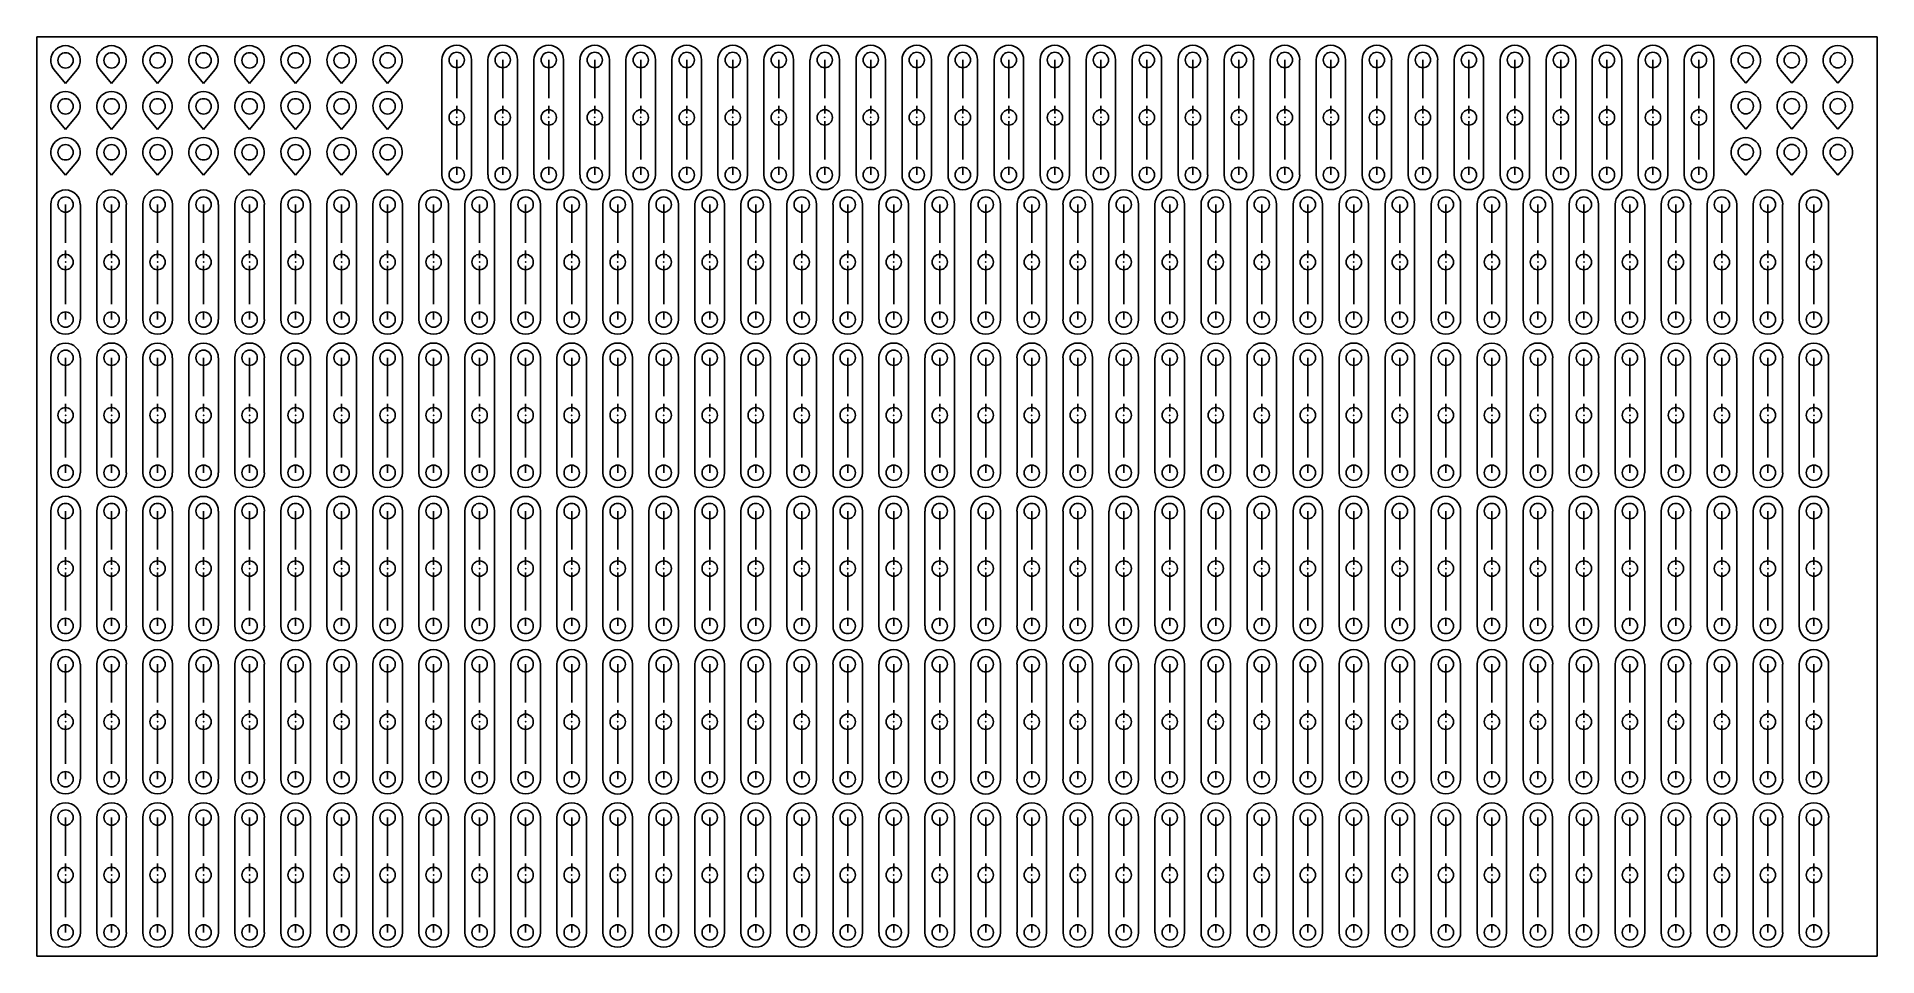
# Model space of a CAD drawing. Header units: inches. Extents: x 0 to 24, y 0 to 12.
import ezdxf

# ---------------------------------------------------------------- set-up
doc = ezdxf.new("R2010")
doc.units = ezdxf.units.IN
doc.header["$MEASUREMENT"] = 0
doc.header["$PDSIZE"] = -1
doc.linetypes.add('CENTERX2', pattern=[0.8, 0.5, -0.1, 0.1, -0.1])

msp = doc.modelspace()

# ---------------------------------------------------------------- linework, layer by layer
at = {"color": 7, "linetype": 'Continuous'}
for p, q in [((0, 0), (0, 12)), ((0, 12), (24, 12)), ((24, 0), (24, 12)), ((0.227, 11.568), (0.375, 11.392)), ((0.375, 11.392), (0.523, 11.568)), ((0.827, 11.568), (0.975, 11.392)), ((0.975, 11.392), (1.123, 11.568)), ((1.427, 11.568), (1.575, 11.392)), ((1.575, 11.392), (1.723, 11.568)), ((2.027, 11.568), (2.175, 11.392)), ((2.175, 11.392), (2.323, 11.568)), ((2.627, 11.568), (2.775, 11.392)), ((2.775, 11.392), (2.923, 11.568)), ((3.227, 11.568), (3.375, 11.392)), ((3.375, 11.392), (3.523, 11.568)), ((3.827, 11.568), (3.975, 11.392)), ((3.975, 11.392), (4.123, 11.568)), ((4.427, 11.568), (4.575, 11.392)), ((4.575, 11.392), (4.723, 11.568)), ((5.283, 11.697), (5.283, 10.197)), ((5.668, 11.697), (5.668, 10.197)), ((5.883, 11.697), (5.883, 10.197)), ((6.268, 11.697), (6.268, 10.197)), ((6.483, 11.697), (6.483, 10.197)), ((6.868, 11.697), (6.868, 10.197)), ((7.083, 11.697), (7.083, 10.197)), ((7.468, 11.697), (7.468, 10.197)), ((7.683, 11.697), (7.683, 10.197)), ((8.068, 11.697), (8.068, 10.197)), ((8.283, 11.697), (8.283, 10.197)), ((8.668, 11.697), (8.668, 10.197)), ((8.883, 11.697), (8.883, 10.197)), ((9.268, 11.697), (9.268, 10.197)), ((9.483, 11.697), (9.483, 10.197)), ((9.868, 11.697), (9.868, 10.197)), ((10.083, 11.697), (10.083, 10.197)), ((10.468, 11.697), (10.468, 10.197)), ((10.683, 11.697), (10.683, 10.197)), ((11.068, 11.697), (11.068, 10.197)), ((11.283, 11.697), (11.283, 10.197)), ((11.668, 11.697), (11.668, 10.197)), ((11.883, 11.697), (11.883, 10.197)), ((12.268, 11.697), (12.268, 10.197)), ((12.483, 11.697), (12.483, 10.197)), ((12.868, 11.697), (12.868, 10.197)), ((13.083, 11.697), (13.083, 10.197)), ((13.468, 11.697), (13.468, 10.197)), ((13.683, 11.697), (13.683, 10.197)), ((14.068, 11.697), (14.068, 10.197)), ((14.283, 11.697), (14.283, 10.197)), ((14.668, 11.697), (14.668, 10.197)), ((14.883, 11.697), (14.883, 10.197)), ((15.268, 11.697), (15.268, 10.197)), ((15.483, 11.697), (15.483, 10.197)), ((15.868, 11.697), (15.868, 10.197)), ((16.083, 11.697), (16.083, 10.197)), ((16.468, 11.697), (16.468, 10.197)), ((16.683, 11.697), (16.683, 10.197)), ((17.068, 11.697), (17.068, 10.197)), ((17.283, 11.697), (17.283, 10.197)), ((17.668, 11.697), (17.668, 10.197)), ((17.883, 11.697), (17.883, 10.197)), ((18.268, 11.697), (18.268, 10.197)), ((18.483, 11.697), (18.483, 10.197)), ((18.868, 11.697), (18.868, 10.197)), ((19.083, 11.697), (19.083, 10.197)), ((19.468, 11.697), (19.468, 10.197)), ((19.683, 11.697), (19.683, 10.197)), ((20.068, 11.697), (20.068, 10.197)), ((20.283, 11.697), (20.283, 10.197)), ((20.668, 11.697), (20.668, 10.197)), ((20.883, 11.697), (20.883, 10.197)), ((21.268, 11.697), (21.268, 10.197)), ((21.483, 11.697), (21.483, 10.197)), ((21.868, 11.697), (21.868, 10.197)), ((22.139, 11.57), (22.286, 11.394)), ((22.286, 11.394), (22.434, 11.57)), ((22.739, 11.57), (22.886, 11.394)), ((22.886, 11.394), (23.034, 11.57)), ((23.339, 11.57), (23.486, 11.394)), ((23.486, 11.394), (23.634, 11.57)), ((0.227, 10.968), (0.375, 10.792)), ((0.375, 10.792), (0.523, 10.968)), ((0.827, 10.968), (0.975, 10.792)), ((0.975, 10.792), (1.123, 10.968)), ((1.427, 10.968), (1.575, 10.792)), ((1.575, 10.792), (1.723, 10.968)), ((2.027, 10.968), (2.175, 10.792)), ((2.175, 10.792), (2.323, 10.968)), ((2.627, 10.968), (2.775, 10.792)), ((2.775, 10.792), (2.923, 10.968)), ((3.227, 10.968), (3.375, 10.792)), ((3.375, 10.792), (3.523, 10.968)), ((3.827, 10.968), (3.975, 10.792)), ((3.975, 10.792), (4.123, 10.968)), ((4.427, 10.968), (4.575, 10.792)), ((4.575, 10.792), (4.723, 10.968)), ((22.139, 10.97), (22.286, 10.794)), ((22.286, 10.794), (22.434, 10.97)), ((22.739, 10.97), (22.886, 10.794)), ((22.886, 10.794), (23.034, 10.97)), ((23.339, 10.97), (23.486, 10.794)), ((23.486, 10.794), (23.634, 10.97)), ((0.227, 10.368), (0.375, 10.192)), ((0.375, 10.192), (0.523, 10.368)), ((0.827, 10.368), (0.975, 10.192)), ((0.975, 10.192), (1.123, 10.368)), ((1.427, 10.368), (1.575, 10.192)), ((1.575, 10.192), (1.723, 10.368)), ((2.027, 10.368), (2.175, 10.192)), ((2.175, 10.192), (2.323, 10.368)), ((2.627, 10.368), (2.775, 10.192)), ((2.775, 10.192), (2.923, 10.368)), ((3.227, 10.368), (3.375, 10.192)), ((3.375, 10.192), (3.523, 10.368)), ((3.827, 10.368), (3.975, 10.192)), ((3.975, 10.192), (4.123, 10.368)), ((4.427, 10.368), (4.575, 10.192)), ((4.575, 10.192), (4.723, 10.368)), ((22.139, 10.37), (22.286, 10.194)), ((22.286, 10.194), (22.434, 10.37)), ((22.739, 10.37), (22.886, 10.194)), ((22.886, 10.194), (23.034, 10.37)), ((23.339, 10.37), (23.486, 10.194)), ((23.486, 10.194), (23.634, 10.37)), ((0.182, 9.81), (0.182, 8.31)), ((0.568, 9.81), (0.568, 8.31)), ((0.782, 9.81), (0.782, 8.31)), ((1.167, 9.81), (1.167, 8.31)), ((1.383, 9.81), (1.383, 8.31)), ((1.768, 9.81), (1.768, 8.31)), ((1.982, 9.81), (1.982, 8.31)), ((2.368, 9.81), (2.368, 8.31)), ((2.583, 9.81), (2.583, 8.31)), ((2.967, 9.81), (2.967, 8.31)), ((3.183, 9.81), (3.183, 8.31)), ((3.567, 9.81), (3.567, 8.31)), ((3.783, 9.81), (3.783, 8.31)), ((4.168, 9.81), (4.168, 8.31)), ((4.383, 9.81), (4.383, 8.31)), ((4.768, 9.81), (4.768, 8.31)), ((4.982, 9.81), (4.982, 8.31)), ((5.367, 9.81), (5.367, 8.31)), ((5.582, 9.81), (5.582, 8.31)), ((5.968, 9.81), (5.968, 8.31)), ((6.183, 9.81), (6.183, 8.31)), ((6.567, 9.81), (6.567, 8.31)), ((6.782, 9.81), (6.782, 8.31)), ((7.168, 9.81), (7.168, 8.31)), ((7.383, 9.81), (7.383, 8.31)), ((7.768, 9.81), (7.768, 8.31)), ((7.982, 9.81), (7.982, 8.31)), ((8.367, 9.81), (8.367, 8.31)), ((8.582, 9.81), (8.582, 8.31)), ((8.967, 9.81), (8.967, 8.31)), ((9.182, 9.81), (9.182, 8.31)), ((9.568, 9.81), (9.568, 8.31)), ((9.783, 9.81), (9.783, 8.31)), ((10.168, 9.81), (10.168, 8.31)), ((10.383, 9.81), (10.383, 8.31)), ((10.768, 9.81), (10.768, 8.31)), ((10.982, 9.81), (10.982, 8.31)), ((11.367, 9.81), (11.367, 8.31)), ((11.582, 9.81), (11.582, 8.31)), ((11.967, 9.81), (11.967, 8.31)), ((12.182, 9.81), (12.182, 8.31)), ((12.568, 9.81), (12.568, 8.31)), ((12.783, 9.81), (12.783, 8.31)), ((13.168, 9.81), (13.168, 8.31)), ((13.383, 9.81), (13.383, 8.31)), ((13.768, 9.81), (13.768, 8.31)), ((13.982, 9.81), (13.982, 8.31)), ((14.367, 9.81), (14.367, 8.31)), ((14.582, 9.81), (14.582, 8.31)), ((14.967, 9.81), (14.967, 8.31)), ((15.182, 9.81), (15.182, 8.31)), ((15.568, 9.81), (15.568, 8.31)), ((15.783, 9.81), (15.783, 8.31)), ((16.168, 9.81), (16.168, 8.31)), ((16.383, 9.81), (16.383, 8.31)), ((16.767, 9.81), (16.767, 8.31)), ((16.983, 9.81), (16.983, 8.31)), ((17.367, 9.81), (17.367, 8.31)), ((17.582, 9.81), (17.582, 8.31)), ((17.968, 9.81), (17.968, 8.31)), ((18.183, 9.81), (18.183, 8.31)), ((18.567, 9.81), (18.567, 8.31)), ((18.782, 9.81), (18.782, 8.31)), ((19.168, 9.81), (19.168, 8.31)), ((19.383, 9.81), (19.383, 8.31)), ((19.767, 9.81), (19.767, 8.31)), ((19.983, 9.81), (19.983, 8.31)), ((20.367, 9.81), (20.367, 8.31)), ((20.582, 9.81), (20.582, 8.31)), ((20.968, 9.81), (20.968, 8.31)), ((21.183, 9.81), (21.183, 8.31)), ((21.567, 9.81), (21.567, 8.31)), ((21.782, 9.81), (21.782, 8.31)), ((22.168, 9.81), (22.168, 8.31)), ((22.383, 9.81), (22.383, 8.31)), ((22.767, 9.81), (22.767, 8.31)), ((22.983, 9.81), (22.983, 8.31)), ((23.367, 9.81), (23.367, 8.31)), ((0.182, 7.81), (0.182, 6.31)), ((0.568, 7.81), (0.568, 6.31)), ((0.782, 7.81), (0.782, 6.31)), ((1.167, 7.81), (1.167, 6.31)), ((1.383, 7.81), (1.383, 6.31)), ((1.768, 7.81), (1.768, 6.31)), ((1.982, 7.81), (1.982, 6.31)), ((2.368, 7.81), (2.368, 6.31)), ((2.583, 7.81), (2.583, 6.31)), ((2.967, 7.81), (2.967, 6.31)), ((3.183, 7.81), (3.183, 6.31)), ((3.567, 7.81), (3.567, 6.31)), ((3.783, 7.81), (3.783, 6.31)), ((4.168, 7.81), (4.168, 6.31)), ((4.383, 7.81), (4.383, 6.31)), ((4.768, 7.81), (4.768, 6.31)), ((4.982, 7.81), (4.982, 6.31)), ((5.367, 7.81), (5.367, 6.31)), ((5.582, 7.81), (5.582, 6.31)), ((5.968, 7.81), (5.968, 6.31)), ((6.183, 7.81), (6.183, 6.31)), ((6.567, 7.81), (6.567, 6.31)), ((6.782, 7.81), (6.782, 6.31)), ((7.168, 7.81), (7.168, 6.31)), ((7.383, 7.81), (7.383, 6.31)), ((7.768, 7.81), (7.768, 6.31)), ((7.982, 7.81), (7.982, 6.31)), ((8.367, 7.81), (8.367, 6.31)), ((8.582, 7.81), (8.582, 6.31)), ((8.967, 7.81), (8.967, 6.31)), ((9.182, 7.81), (9.182, 6.31)), ((9.568, 7.81), (9.568, 6.31)), ((9.783, 7.81), (9.783, 6.31)), ((10.168, 7.81), (10.168, 6.31)), ((10.383, 7.81), (10.383, 6.31)), ((10.768, 7.81), (10.768, 6.31)), ((10.982, 7.81), (10.982, 6.31)), ((11.367, 7.81), (11.367, 6.31)), ((11.582, 7.81), (11.582, 6.31)), ((11.967, 7.81), (11.967, 6.31)), ((12.182, 7.81), (12.182, 6.31)), ((12.568, 7.81), (12.568, 6.31)), ((12.783, 7.81), (12.783, 6.31)), ((13.168, 7.81), (13.168, 6.31)), ((13.383, 7.81), (13.383, 6.31)), ((13.768, 7.81), (13.768, 6.31)), ((13.982, 7.81), (13.982, 6.31)), ((14.367, 7.81), (14.367, 6.31)), ((14.582, 7.81), (14.582, 6.31)), ((14.967, 7.81), (14.967, 6.31)), ((15.182, 7.81), (15.182, 6.31)), ((15.568, 7.81), (15.568, 6.31)), ((15.783, 7.81), (15.783, 6.31)), ((16.168, 7.81), (16.168, 6.31)), ((16.383, 7.81), (16.383, 6.31)), ((16.767, 7.81), (16.767, 6.31)), ((16.983, 7.81), (16.983, 6.31)), ((17.367, 7.81), (17.367, 6.31)), ((17.582, 7.81), (17.582, 6.31)), ((17.968, 7.81), (17.968, 6.31)), ((18.183, 7.81), (18.183, 6.31)), ((18.567, 7.81), (18.567, 6.31)), ((18.782, 7.81), (18.782, 6.31)), ((19.168, 7.81), (19.168, 6.31)), ((19.383, 7.81), (19.383, 6.31)), ((19.767, 7.81), (19.767, 6.31)), ((19.983, 7.81), (19.983, 6.31)), ((20.367, 7.81), (20.367, 6.31)), ((20.582, 7.81), (20.582, 6.31)), ((20.968, 7.81), (20.968, 6.31)), ((21.183, 7.81), (21.183, 6.31)), ((21.567, 7.81), (21.567, 6.31)), ((21.782, 7.81), (21.782, 6.31)), ((22.168, 7.81), (22.168, 6.31)), ((22.383, 7.81), (22.383, 6.31)), ((22.767, 7.81), (22.767, 6.31)), ((22.983, 7.81), (22.983, 6.31)), ((23.367, 7.81), (23.367, 6.31)), ((0.182, 5.81), (0.182, 4.31)), ((0.568, 5.81), (0.568, 4.31)), ((0.782, 5.81), (0.782, 4.31)), ((1.167, 5.81), (1.167, 4.31)), ((1.383, 5.81), (1.383, 4.31)), ((1.768, 5.81), (1.768, 4.31)), ((1.982, 5.81), (1.982, 4.31)), ((2.368, 5.81), (2.368, 4.31)), ((2.583, 5.81), (2.583, 4.31)), ((2.967, 5.81), (2.967, 4.31)), ((3.183, 5.81), (3.183, 4.31)), ((3.567, 5.81), (3.567, 4.31)), ((3.783, 5.81), (3.783, 4.31)), ((4.168, 5.81), (4.168, 4.31)), ((4.383, 5.81), (4.383, 4.31)), ((4.768, 5.81), (4.768, 4.31)), ((4.982, 5.81), (4.982, 4.31)), ((5.367, 5.81), (5.367, 4.31)), ((5.582, 5.81), (5.582, 4.31)), ((5.968, 5.81), (5.968, 4.31)), ((6.183, 5.81), (6.183, 4.31)), ((6.567, 5.81), (6.567, 4.31)), ((6.782, 5.81), (6.782, 4.31)), ((7.168, 5.81), (7.168, 4.31)), ((7.383, 5.81), (7.383, 4.31)), ((7.768, 5.81), (7.768, 4.31)), ((7.982, 5.81), (7.982, 4.31)), ((8.367, 5.81), (8.367, 4.31)), ((8.582, 5.81), (8.582, 4.31)), ((8.967, 5.81), (8.967, 4.31)), ((9.182, 5.81), (9.182, 4.31)), ((9.568, 5.81), (9.568, 4.31)), ((9.783, 5.81), (9.783, 4.31)), ((10.168, 5.81), (10.168, 4.31)), ((10.383, 5.81), (10.383, 4.31)), ((10.768, 5.81), (10.768, 4.31)), ((10.982, 5.81), (10.982, 4.31)), ((11.367, 5.81), (11.367, 4.31)), ((11.582, 5.81), (11.582, 4.31)), ((11.967, 5.81), (11.967, 4.31)), ((12.182, 5.81), (12.182, 4.31)), ((12.568, 5.81), (12.568, 4.31)), ((12.783, 5.81), (12.783, 4.31)), ((13.168, 5.81), (13.168, 4.31)), ((13.383, 5.81), (13.383, 4.31)), ((13.768, 5.81), (13.768, 4.31)), ((13.982, 5.81), (13.982, 4.31)), ((14.367, 5.81), (14.367, 4.31)), ((14.582, 5.81), (14.582, 4.31)), ((14.967, 5.81), (14.967, 4.31)), ((15.182, 5.81), (15.182, 4.31)), ((15.568, 5.81), (15.568, 4.31)), ((15.783, 5.81), (15.783, 4.31)), ((16.168, 5.81), (16.168, 4.31)), ((16.383, 5.81), (16.383, 4.31)), ((16.767, 5.81), (16.767, 4.31)), ((16.983, 5.81), (16.983, 4.31)), ((17.367, 5.81), (17.367, 4.31)), ((17.582, 5.81), (17.582, 4.31)), ((17.968, 5.81), (17.968, 4.31)), ((18.183, 5.81), (18.183, 4.31)), ((18.567, 5.81), (18.567, 4.31)), ((18.782, 5.81), (18.782, 4.31)), ((19.168, 5.81), (19.168, 4.31)), ((19.383, 5.81), (19.383, 4.31)), ((19.767, 5.81), (19.767, 4.31)), ((19.983, 5.81), (19.983, 4.31)), ((20.367, 5.81), (20.367, 4.31)), ((20.582, 5.81), (20.582, 4.31)), ((20.968, 5.81), (20.968, 4.31)), ((21.183, 5.81), (21.183, 4.31)), ((21.567, 5.81), (21.567, 4.31)), ((21.782, 5.81), (21.782, 4.31)), ((22.168, 5.81), (22.168, 4.31)), ((22.383, 5.81), (22.383, 4.31)), ((22.767, 5.81), (22.767, 4.31)), ((22.983, 5.81), (22.983, 4.31)), ((23.367, 5.81), (23.367, 4.31)), ((0.182, 3.81), (0.182, 2.31)), ((0.568, 3.81), (0.568, 2.31)), ((0.782, 3.81), (0.782, 2.31)), ((1.167, 3.81), (1.167, 2.31)), ((1.383, 3.81), (1.383, 2.31)), ((1.768, 3.81), (1.768, 2.31)), ((1.982, 3.81), (1.982, 2.31)), ((2.368, 3.81), (2.368, 2.31)), ((2.583, 3.81), (2.583, 2.31)), ((2.967, 3.81), (2.967, 2.31)), ((3.183, 3.81), (3.183, 2.31)), ((3.567, 3.81), (3.567, 2.31)), ((3.783, 3.81), (3.783, 2.31)), ((4.168, 3.81), (4.168, 2.31)), ((4.383, 3.81), (4.383, 2.31)), ((4.768, 3.81), (4.768, 2.31)), ((4.982, 3.81), (4.982, 2.31)), ((5.367, 3.81), (5.367, 2.31)), ((5.582, 3.81), (5.582, 2.31)), ((5.968, 3.81), (5.968, 2.31)), ((6.183, 3.81), (6.183, 2.31)), ((6.567, 3.81), (6.567, 2.31)), ((6.782, 3.81), (6.782, 2.31)), ((7.168, 3.81), (7.168, 2.31)), ((7.383, 3.81), (7.383, 2.31)), ((7.768, 3.81), (7.768, 2.31)), ((7.982, 3.81), (7.982, 2.31)), ((8.367, 3.81), (8.367, 2.31)), ((8.582, 3.81), (8.582, 2.31)), ((8.967, 3.81), (8.967, 2.31)), ((9.182, 3.81), (9.182, 2.31)), ((9.568, 3.81), (9.568, 2.31)), ((9.783, 3.81), (9.783, 2.31)), ((10.168, 3.81), (10.168, 2.31)), ((10.383, 3.81), (10.383, 2.31)), ((10.768, 3.81), (10.768, 2.31)), ((10.982, 3.81), (10.982, 2.31)), ((11.367, 3.81), (11.367, 2.31)), ((11.582, 3.81), (11.582, 2.31)), ((11.967, 3.81), (11.967, 2.31)), ((12.182, 3.81), (12.182, 2.31)), ((12.568, 3.81), (12.568, 2.31)), ((12.783, 3.81), (12.783, 2.31)), ((13.168, 3.81), (13.168, 2.31)), ((13.383, 3.81), (13.383, 2.31)), ((13.768, 3.81), (13.768, 2.31)), ((13.982, 3.81), (13.982, 2.31)), ((14.367, 3.81), (14.367, 2.31)), ((14.582, 3.81), (14.582, 2.31)), ((14.967, 3.81), (14.967, 2.31)), ((15.182, 3.81), (15.182, 2.31)), ((15.568, 3.81), (15.568, 2.31)), ((15.783, 3.81), (15.783, 2.31)), ((16.168, 3.81), (16.168, 2.31)), ((16.383, 3.81), (16.383, 2.31)), ((16.767, 3.81), (16.767, 2.31)), ((16.983, 3.81), (16.983, 2.31)), ((17.367, 3.81), (17.367, 2.31)), ((17.582, 3.81), (17.582, 2.31)), ((17.968, 3.81), (17.968, 2.31)), ((18.183, 3.81), (18.183, 2.31)), ((18.567, 3.81), (18.567, 2.31)), ((18.782, 3.81), (18.782, 2.31)), ((19.168, 3.81), (19.168, 2.31)), ((19.383, 3.81), (19.383, 2.31)), ((19.767, 3.81), (19.767, 2.31)), ((19.983, 3.81), (19.983, 2.31)), ((20.367, 3.81), (20.367, 2.31)), ((20.582, 3.81), (20.582, 2.31)), ((20.968, 3.81), (20.968, 2.31)), ((21.183, 3.81), (21.183, 2.31)), ((21.567, 3.81), (21.567, 2.31)), ((21.782, 3.81), (21.782, 2.31)), ((22.168, 3.81), (22.168, 2.31)), ((22.383, 3.81), (22.383, 2.31)), ((22.767, 3.81), (22.767, 2.31)), ((22.983, 3.81), (22.983, 2.31)), ((23.367, 3.81), (23.367, 2.31)), ((0.182, 1.81), (0.182, 0.31)), ((0.568, 1.81), (0.568, 0.31)), ((0.782, 1.81), (0.782, 0.31)), ((1.167, 1.81), (1.167, 0.31)), ((1.383, 1.81), (1.383, 0.31)), ((1.768, 1.81), (1.768, 0.31)), ((1.982, 1.81), (1.982, 0.31)), ((2.368, 1.81), (2.368, 0.31)), ((2.583, 1.81), (2.583, 0.31)), ((2.967, 1.81), (2.967, 0.31)), ((3.183, 1.81), (3.183, 0.31)), ((3.567, 1.81), (3.567, 0.31)), ((3.783, 1.81), (3.783, 0.31)), ((4.168, 1.81), (4.168, 0.31)), ((4.383, 1.81), (4.383, 0.31)), ((4.768, 1.81), (4.768, 0.31)), ((4.982, 1.81), (4.982, 0.31)), ((5.367, 1.81), (5.367, 0.31)), ((5.582, 1.81), (5.582, 0.31)), ((5.968, 1.81), (5.968, 0.31)), ((6.183, 1.81), (6.183, 0.31)), ((6.567, 1.81), (6.567, 0.31)), ((6.782, 1.81), (6.782, 0.31)), ((7.168, 1.81), (7.168, 0.31)), ((7.383, 1.81), (7.383, 0.31)), ((7.768, 1.81), (7.768, 0.31)), ((7.982, 1.81), (7.982, 0.31)), ((8.367, 1.81), (8.367, 0.31)), ((8.582, 1.81), (8.582, 0.31)), ((8.967, 1.81), (8.967, 0.31)), ((9.182, 1.81), (9.182, 0.31)), ((9.568, 1.81), (9.568, 0.31)), ((9.783, 1.81), (9.783, 0.31)), ((10.168, 1.81), (10.168, 0.31)), ((10.383, 1.81), (10.383, 0.31)), ((10.768, 1.81), (10.768, 0.31)), ((10.982, 1.81), (10.982, 0.31)), ((11.367, 1.81), (11.367, 0.31)), ((11.582, 1.81), (11.582, 0.31)), ((11.967, 1.81), (11.967, 0.31)), ((12.182, 1.81), (12.182, 0.31)), ((12.568, 1.81), (12.568, 0.31)), ((12.783, 1.81), (12.783, 0.31)), ((13.168, 1.81), (13.168, 0.31)), ((13.383, 1.81), (13.383, 0.31)), ((13.768, 1.81), (13.768, 0.31)), ((13.982, 1.81), (13.982, 0.31)), ((14.367, 1.81), (14.367, 0.31)), ((14.582, 1.81), (14.582, 0.31)), ((14.967, 1.81), (14.967, 0.31)), ((15.182, 1.81), (15.182, 0.31)), ((15.568, 1.81), (15.568, 0.31)), ((15.783, 1.81), (15.783, 0.31)), ((16.168, 1.81), (16.168, 0.31)), ((16.383, 1.81), (16.383, 0.31)), ((16.767, 1.81), (16.767, 0.31)), ((16.983, 1.81), (16.983, 0.31)), ((17.367, 1.81), (17.367, 0.31)), ((17.582, 1.81), (17.582, 0.31)), ((17.968, 1.81), (17.968, 0.31)), ((18.183, 1.81), (18.183, 0.31)), ((18.567, 1.81), (18.567, 0.31)), ((18.782, 1.81), (18.782, 0.31)), ((19.168, 1.81), (19.168, 0.31)), ((19.383, 1.81), (19.383, 0.31)), ((19.767, 1.81), (19.767, 0.31)), ((19.983, 1.81), (19.983, 0.31)), ((20.367, 1.81), (20.367, 0.31)), ((20.582, 1.81), (20.582, 0.31)), ((20.968, 1.81), (20.968, 0.31)), ((21.183, 1.81), (21.183, 0.31)), ((21.567, 1.81), (21.567, 0.31)), ((21.782, 1.81), (21.782, 0.31)), ((22.168, 1.81), (22.168, 0.31)), ((22.383, 1.81), (22.383, 0.31)), ((22.767, 1.81), (22.767, 0.31)), ((22.983, 1.81), (22.983, 0.31)), ((23.367, 1.81), (23.367, 0.31)), ((0, 0), (24, 0))]:
    msp.add_line(p, q, dxfattribs=at)
at = {"color": 7, "linetype": 'CENTERX2'}
for p, q in [((5.476, 11.697), (5.476, 10.197)), ((6.076, 11.697), (6.076, 10.197)), ((6.676, 11.697), (6.676, 10.197)), ((7.276, 11.697), (7.276, 10.197)), ((7.876, 11.697), (7.876, 10.197)), ((8.476, 11.697), (8.476, 10.197)), ((9.076, 11.697), (9.076, 10.197)), ((9.676, 11.697), (9.676, 10.197)), ((10.276, 11.697), (10.276, 10.197)), ((10.876, 11.697), (10.876, 10.197)), ((11.476, 11.697), (11.476, 10.197)), ((12.076, 11.697), (12.076, 10.197)), ((12.676, 11.697), (12.676, 10.197)), ((13.276, 11.697), (13.276, 10.197)), ((13.876, 11.697), (13.876, 10.197)), ((14.476, 11.697), (14.476, 10.197)), ((15.076, 11.697), (15.076, 10.197)), ((15.676, 11.697), (15.676, 10.197)), ((16.276, 11.697), (16.276, 10.197)), ((16.876, 11.697), (16.876, 10.197)), ((17.476, 11.697), (17.476, 10.197)), ((18.076, 11.697), (18.076, 10.197)), ((18.676, 11.697), (18.676, 10.197)), ((19.276, 11.697), (19.276, 10.197)), ((19.876, 11.697), (19.876, 10.197)), ((20.476, 11.697), (20.476, 10.197)), ((21.076, 11.697), (21.076, 10.197)), ((21.676, 11.697), (21.676, 10.197)), ((0.375, 9.81), (0.375, 8.31)), ((0.975, 9.81), (0.975, 8.31)), ((1.575, 9.81), (1.575, 8.31)), ((2.175, 9.81), (2.175, 8.31)), ((2.775, 9.81), (2.775, 8.31)), ((3.375, 9.81), (3.375, 8.31)), ((3.975, 9.81), (3.975, 8.31)), ((4.575, 9.81), (4.575, 8.31)), ((5.175, 9.81), (5.175, 8.31)), ((5.775, 9.81), (5.775, 8.31)), ((6.375, 9.81), (6.375, 8.31)), ((6.975, 9.81), (6.975, 8.31)), ((7.575, 9.81), (7.575, 8.31)), ((8.175, 9.81), (8.175, 8.31)), ((8.775, 9.81), (8.775, 8.31)), ((9.375, 9.81), (9.375, 8.31)), ((9.975, 9.81), (9.975, 8.31)), ((10.575, 9.81), (10.575, 8.31)), ((11.175, 9.81), (11.175, 8.31)), ((11.775, 9.81), (11.775, 8.31)), ((12.375, 9.81), (12.375, 8.31)), ((12.975, 9.81), (12.975, 8.31)), ((13.575, 9.81), (13.575, 8.31)), ((14.175, 9.81), (14.175, 8.31)), ((14.775, 9.81), (14.775, 8.31)), ((15.375, 9.81), (15.375, 8.31)), ((15.975, 9.81), (15.975, 8.31)), ((16.575, 9.81), (16.575, 8.31)), ((17.175, 9.81), (17.175, 8.31)), ((17.775, 9.81), (17.775, 8.31)), ((18.375, 9.81), (18.375, 8.31)), ((18.975, 9.81), (18.975, 8.31)), ((19.575, 9.81), (19.575, 8.31)), ((20.175, 9.81), (20.175, 8.31)), ((20.775, 9.81), (20.775, 8.31)), ((21.375, 9.81), (21.375, 8.31)), ((21.975, 9.81), (21.975, 8.31)), ((22.575, 9.81), (22.575, 8.31)), ((23.175, 9.81), (23.175, 8.31)), ((0.375, 7.81), (0.375, 6.31)), ((0.975, 7.81), (0.975, 6.31)), ((1.575, 7.81), (1.575, 6.31)), ((2.175, 7.81), (2.175, 6.31)), ((2.775, 7.81), (2.775, 6.31)), ((3.375, 7.81), (3.375, 6.31)), ((3.975, 7.81), (3.975, 6.31)), ((4.575, 7.81), (4.575, 6.31)), ((5.175, 7.81), (5.175, 6.31)), ((5.775, 7.81), (5.775, 6.31)), ((6.375, 7.81), (6.375, 6.31)), ((6.975, 7.81), (6.975, 6.31)), ((7.575, 7.81), (7.575, 6.31)), ((8.175, 7.81), (8.175, 6.31)), ((8.775, 7.81), (8.775, 6.31)), ((9.375, 7.81), (9.375, 6.31)), ((9.975, 7.81), (9.975, 6.31)), ((10.575, 7.81), (10.575, 6.31)), ((11.175, 7.81), (11.175, 6.31)), ((11.775, 7.81), (11.775, 6.31)), ((12.375, 7.81), (12.375, 6.31)), ((12.975, 7.81), (12.975, 6.31)), ((13.575, 7.81), (13.575, 6.31)), ((14.175, 7.81), (14.175, 6.31)), ((14.775, 7.81), (14.775, 6.31)), ((15.375, 7.81), (15.375, 6.31)), ((15.975, 7.81), (15.975, 6.31)), ((16.575, 7.81), (16.575, 6.31)), ((17.175, 7.81), (17.175, 6.31)), ((17.775, 7.81), (17.775, 6.31)), ((18.375, 7.81), (18.375, 6.31)), ((18.975, 7.81), (18.975, 6.31)), ((19.575, 7.81), (19.575, 6.31)), ((20.175, 7.81), (20.175, 6.31)), ((20.775, 7.81), (20.775, 6.31)), ((21.375, 7.81), (21.375, 6.31)), ((21.975, 7.81), (21.975, 6.31)), ((22.575, 7.81), (22.575, 6.31)), ((23.175, 7.81), (23.175, 6.31)), ((0.375, 5.81), (0.375, 4.31)), ((0.975, 5.81), (0.975, 4.31)), ((1.575, 5.81), (1.575, 4.31)), ((2.175, 5.81), (2.175, 4.31)), ((2.775, 5.81), (2.775, 4.31)), ((3.375, 5.81), (3.375, 4.31)), ((3.975, 5.81), (3.975, 4.31)), ((4.575, 5.81), (4.575, 4.31)), ((5.175, 5.81), (5.175, 4.31)), ((5.775, 5.81), (5.775, 4.31)), ((6.375, 5.81), (6.375, 4.31)), ((6.975, 5.81), (6.975, 4.31)), ((7.575, 5.81), (7.575, 4.31)), ((8.175, 5.81), (8.175, 4.31)), ((8.775, 5.81), (8.775, 4.31)), ((9.375, 5.81), (9.375, 4.31)), ((9.975, 5.81), (9.975, 4.31)), ((10.575, 5.81), (10.575, 4.31)), ((11.175, 5.81), (11.175, 4.31)), ((11.775, 5.81), (11.775, 4.31)), ((12.375, 5.81), (12.375, 4.31)), ((12.975, 5.81), (12.975, 4.31)), ((13.575, 5.81), (13.575, 4.31)), ((14.175, 5.81), (14.175, 4.31)), ((14.775, 5.81), (14.775, 4.31)), ((15.375, 5.81), (15.375, 4.31)), ((15.975, 5.81), (15.975, 4.31)), ((16.575, 5.81), (16.575, 4.31)), ((17.175, 5.81), (17.175, 4.31)), ((17.775, 5.81), (17.775, 4.31)), ((18.375, 5.81), (18.375, 4.31)), ((18.975, 5.81), (18.975, 4.31)), ((19.575, 5.81), (19.575, 4.31)), ((20.175, 5.81), (20.175, 4.31)), ((20.775, 5.81), (20.775, 4.31)), ((21.375, 5.81), (21.375, 4.31)), ((21.975, 5.81), (21.975, 4.31)), ((22.575, 5.81), (22.575, 4.31)), ((23.175, 5.81), (23.175, 4.31)), ((0.375, 3.81), (0.375, 2.31)), ((0.975, 3.81), (0.975, 2.31)), ((1.575, 3.81), (1.575, 2.31)), ((2.175, 3.81), (2.175, 2.31)), ((2.775, 3.81), (2.775, 2.31)), ((3.375, 3.81), (3.375, 2.31)), ((3.975, 3.81), (3.975, 2.31)), ((4.575, 3.81), (4.575, 2.31)), ((5.175, 3.81), (5.175, 2.31)), ((5.775, 3.81), (5.775, 2.31)), ((6.375, 3.81), (6.375, 2.31)), ((6.975, 3.81), (6.975, 2.31)), ((7.575, 3.81), (7.575, 2.31)), ((8.175, 3.81), (8.175, 2.31)), ((8.775, 3.81), (8.775, 2.31)), ((9.375, 3.81), (9.375, 2.31)), ((9.975, 3.81), (9.975, 2.31)), ((10.575, 3.81), (10.575, 2.31)), ((11.175, 3.81), (11.175, 2.31)), ((11.775, 3.81), (11.775, 2.31)), ((12.375, 3.81), (12.375, 2.31)), ((12.975, 3.81), (12.975, 2.31)), ((13.575, 3.81), (13.575, 2.31)), ((14.175, 3.81), (14.175, 2.31)), ((14.775, 3.81), (14.775, 2.31)), ((15.375, 3.81), (15.375, 2.31)), ((15.975, 3.81), (15.975, 2.31)), ((16.575, 3.81), (16.575, 2.31)), ((17.175, 3.81), (17.175, 2.31)), ((17.775, 3.81), (17.775, 2.31)), ((18.375, 3.81), (18.375, 2.31)), ((18.975, 3.81), (18.975, 2.31)), ((19.575, 3.81), (19.575, 2.31)), ((20.175, 3.81), (20.175, 2.31)), ((20.775, 3.81), (20.775, 2.31)), ((21.375, 3.81), (21.375, 2.31)), ((21.975, 3.81), (21.975, 2.31)), ((22.575, 3.81), (22.575, 2.31)), ((23.175, 3.81), (23.175, 2.31)), ((0.375, 1.81), (0.375, 0.31)), ((0.975, 1.81), (0.975, 0.31)), ((1.575, 1.81), (1.575, 0.31)), ((2.175, 1.81), (2.175, 0.31)), ((2.775, 1.81), (2.775, 0.31)), ((3.375, 1.81), (3.375, 0.31)), ((3.975, 1.81), (3.975, 0.31)), ((4.575, 1.81), (4.575, 0.31)), ((5.175, 1.81), (5.175, 0.31)), ((5.775, 1.81), (5.775, 0.31)), ((6.375, 1.81), (6.375, 0.31)), ((6.975, 1.81), (6.975, 0.31)), ((7.575, 1.81), (7.575, 0.31)), ((8.175, 1.81), (8.175, 0.31)), ((8.775, 1.81), (8.775, 0.31)), ((9.375, 1.81), (9.375, 0.31)), ((9.975, 1.81), (9.975, 0.31)), ((10.575, 1.81), (10.575, 0.31)), ((11.175, 1.81), (11.175, 0.31)), ((11.775, 1.81), (11.775, 0.31)), ((12.375, 1.81), (12.375, 0.31)), ((12.975, 1.81), (12.975, 0.31)), ((13.575, 1.81), (13.575, 0.31)), ((14.175, 1.81), (14.175, 0.31)), ((14.775, 1.81), (14.775, 0.31)), ((15.375, 1.81), (15.375, 0.31)), ((15.975, 1.81), (15.975, 0.31)), ((16.575, 1.81), (16.575, 0.31)), ((17.175, 1.81), (17.175, 0.31)), ((17.775, 1.81), (17.775, 0.31)), ((18.375, 1.81), (18.375, 0.31)), ((18.975, 1.81), (18.975, 0.31)), ((19.575, 1.81), (19.575, 0.31)), ((20.175, 1.81), (20.175, 0.31)), ((20.775, 1.81), (20.775, 0.31)), ((21.375, 1.81), (21.375, 0.31)), ((21.975, 1.81), (21.975, 0.31)), ((22.575, 1.81), (22.575, 0.31)), ((23.175, 1.81), (23.175, 0.31))]:
    msp.add_line(p, q, dxfattribs=at)
at = {"color": 7, "linetype": 'Continuous'}
for centre in [(0.375, 11.692), (0.975, 11.692), (1.575, 11.692), (2.175, 11.692), (2.775, 11.692), (3.375, 11.692), (3.975, 11.692), (4.575, 11.692), (5.476, 11.697), (6.076, 11.697), (6.676, 11.697), (7.276, 11.697), (7.876, 11.697), (8.476, 11.697), (9.076, 11.697), (9.676, 11.697), (10.276, 11.697), (10.876, 11.697), (11.476, 11.697), (12.076, 11.697), (12.676, 11.697), (13.276, 11.697), (13.876, 11.697), (14.476, 11.697), (15.076, 11.697), (15.676, 11.697), (16.276, 11.697), (16.876, 11.697), (17.476, 11.697), (18.076, 11.697), (18.676, 11.697), (19.276, 11.697), (19.876, 11.697), (20.476, 11.697), (21.076, 11.697), (21.676, 11.697), (22.286, 11.694), (22.886, 11.694), (23.486, 11.694), (0.375, 11.092), (0.975, 11.092), (1.575, 11.092), (2.175, 11.092), (2.775, 11.092), (3.375, 11.092), (3.975, 11.092), (4.575, 11.092), (5.476, 10.947), (6.076, 10.947), (6.676, 10.947), (7.276, 10.947), (7.876, 10.947), (8.476, 10.947), (9.076, 10.947), (9.676, 10.947), (10.276, 10.947), (10.876, 10.947), (11.476, 10.947), (12.076, 10.947), (12.676, 10.947), (13.276, 10.947), (13.876, 10.947), (14.476, 10.947), (15.076, 10.947), (15.676, 10.947), (16.276, 10.947), (16.876, 10.947), (17.476, 10.947), (18.076, 10.947), (18.676, 10.947), (19.276, 10.947), (19.876, 10.947), (20.476, 10.947), (21.076, 10.947), (21.676, 10.947), (22.286, 11.094), (22.886, 11.094), (23.486, 11.094), (0.375, 10.492), (0.975, 10.492), (1.575, 10.492), (2.175, 10.492), (2.775, 10.492), (3.375, 10.492), (3.975, 10.492), (4.575, 10.492), (22.286, 10.494), (22.886, 10.494), (23.486, 10.494), (5.476, 10.197), (6.076, 10.197), (6.676, 10.197), (7.276, 10.197), (7.876, 10.197), (8.476, 10.197), (9.076, 10.197), (9.676, 10.197), (10.276, 10.197), (10.876, 10.197), (11.476, 10.197), (12.076, 10.197), (12.676, 10.197), (13.276, 10.197), (13.876, 10.197), (14.476, 10.197), (15.076, 10.197), (15.676, 10.197), (16.276, 10.197), (16.876, 10.197), (17.476, 10.197), (18.076, 10.197), (18.676, 10.197), (19.276, 10.197), (19.876, 10.197), (20.476, 10.197), (21.076, 10.197), (21.676, 10.197), (0.375, 9.81), (0.975, 9.81), (1.575, 9.81), (2.175, 9.81), (2.775, 9.81), (3.375, 9.81), (3.975, 9.81), (4.575, 9.81), (5.175, 9.81), (5.775, 9.81), (6.375, 9.81), (6.975, 9.81), (7.575, 9.81), (8.175, 9.81), (8.775, 9.81), (9.375, 9.81), (9.975, 9.81), (10.575, 9.81), (11.175, 9.81), (11.775, 9.81), (12.375, 9.81), (12.975, 9.81), (13.575, 9.81), (14.175, 9.81), (14.775, 9.81), (15.375, 9.81), (15.975, 9.81), (16.575, 9.81), (17.175, 9.81), (17.775, 9.81), (18.375, 9.81), (18.975, 9.81), (19.575, 9.81), (20.175, 9.81), (20.775, 9.81), (21.375, 9.81), (21.975, 9.81), (22.575, 9.81), (23.175, 9.81), (0.375, 9.06), (0.975, 9.06), (1.575, 9.06), (2.175, 9.06), (2.775, 9.06), (3.375, 9.06), (3.975, 9.06), (4.575, 9.06), (5.175, 9.06), (5.775, 9.06), (6.375, 9.06), (6.975, 9.06), (7.575, 9.06), (8.175, 9.06), (8.775, 9.06), (9.375, 9.06), (9.975, 9.06), (10.575, 9.06), (11.175, 9.06), (11.775, 9.06), (12.375, 9.06), (12.975, 9.06), (13.575, 9.06), (14.175, 9.06), (14.775, 9.06), (15.375, 9.06), (15.975, 9.06), (16.575, 9.06), (17.175, 9.06), (17.775, 9.06), (18.375, 9.06), (18.975, 9.06), (19.575, 9.06), (20.175, 9.06), (20.775, 9.06), (21.375, 9.06), (21.975, 9.06), (22.575, 9.06), (23.175, 9.06), (0.375, 8.31), (0.975, 8.31), (1.575, 8.31), (2.175, 8.31), (2.775, 8.31), (3.375, 8.31), (3.975, 8.31), (4.575, 8.31), (5.175, 8.31), (5.775, 8.31), (6.375, 8.31), (6.975, 8.31), (7.575, 8.31), (8.175, 8.31), (8.775, 8.31), (9.375, 8.31), (9.975, 8.31), (10.575, 8.31), (11.175, 8.31), (11.775, 8.31), (12.375, 8.31), (12.975, 8.31), (13.575, 8.31), (14.175, 8.31), (14.775, 8.31), (15.375, 8.31), (15.975, 8.31), (16.575, 8.31), (17.175, 8.31), (17.775, 8.31), (18.375, 8.31), (18.975, 8.31), (19.575, 8.31), (20.175, 8.31), (20.775, 8.31), (21.375, 8.31), (21.975, 8.31), (22.575, 8.31), (23.175, 8.31), (0.375, 7.81), (0.975, 7.81), (1.575, 7.81), (2.175, 7.81), (2.775, 7.81), (3.375, 7.81), (3.975, 7.81), (4.575, 7.81), (5.175, 7.81), (5.775, 7.81), (6.375, 7.81), (6.975, 7.81), (7.575, 7.81), (8.175, 7.81), (8.775, 7.81), (9.375, 7.81), (9.975, 7.81), (10.575, 7.81), (11.175, 7.81), (11.775, 7.81), (12.375, 7.81), (12.975, 7.81), (13.575, 7.81), (14.175, 7.81), (14.775, 7.81), (15.375, 7.81), (15.975, 7.81), (16.575, 7.81), (17.175, 7.81), (17.775, 7.81), (18.375, 7.81), (18.975, 7.81), (19.575, 7.81), (20.175, 7.81), (20.775, 7.81), (21.375, 7.81), (21.975, 7.81), (22.575, 7.81), (23.175, 7.81), (0.375, 7.06), (0.975, 7.06), (1.575, 7.06), (2.175, 7.06), (2.775, 7.06), (3.375, 7.06), (3.975, 7.06), (4.575, 7.06), (5.175, 7.06), (5.775, 7.06), (6.375, 7.06), (6.975, 7.06), (7.575, 7.06), (8.175, 7.06), (8.775, 7.06), (9.375, 7.06), (9.975, 7.06), (10.575, 7.06), (11.175, 7.06), (11.775, 7.06), (12.375, 7.06), (12.975, 7.06), (13.575, 7.06), (14.175, 7.06), (14.775, 7.06), (15.375, 7.06), (15.975, 7.06), (16.575, 7.06), (17.175, 7.06), (17.775, 7.06), (18.375, 7.06), (18.975, 7.06), (19.575, 7.06), (20.175, 7.06), (20.775, 7.06), (21.375, 7.06), (21.975, 7.06), (22.575, 7.06), (23.175, 7.06), (0.375, 6.31), (0.975, 6.31), (1.575, 6.31), (2.175, 6.31), (2.775, 6.31), (3.375, 6.31), (3.975, 6.31), (4.575, 6.31), (5.175, 6.31), (5.775, 6.31), (6.375, 6.31), (6.975, 6.31), (7.575, 6.31), (8.175, 6.31), (8.775, 6.31), (9.375, 6.31), (9.975, 6.31), (10.575, 6.31), (11.175, 6.31), (11.775, 6.31), (12.375, 6.31), (12.975, 6.31), (13.575, 6.31), (14.175, 6.31), (14.775, 6.31), (15.375, 6.31), (15.975, 6.31), (16.575, 6.31), (17.175, 6.31), (17.775, 6.31), (18.375, 6.31), (18.975, 6.31), (19.575, 6.31), (20.175, 6.31), (20.775, 6.31), (21.375, 6.31), (21.975, 6.31), (22.575, 6.31), (23.175, 6.31), (0.375, 5.81), (0.975, 5.81), (1.575, 5.81), (2.175, 5.81), (2.775, 5.81), (3.375, 5.81), (3.975, 5.81), (4.575, 5.81), (5.175, 5.81), (5.775, 5.81), (6.375, 5.81), (6.975, 5.81), (7.575, 5.81), (8.175, 5.81), (8.775, 5.81), (9.375, 5.81), (9.975, 5.81), (10.575, 5.81), (11.175, 5.81), (11.775, 5.81), (12.375, 5.81), (12.975, 5.81), (13.575, 5.81), (14.175, 5.81), (14.775, 5.81), (15.375, 5.81), (15.975, 5.81), (16.575, 5.81), (17.175, 5.81), (17.775, 5.81), (18.375, 5.81), (18.975, 5.81), (19.575, 5.81), (20.175, 5.81), (20.775, 5.81), (21.375, 5.81), (21.975, 5.81), (22.575, 5.81), (23.175, 5.81), (0.375, 5.06), (0.975, 5.06), (1.575, 5.06), (2.175, 5.06), (2.775, 5.06), (3.375, 5.06), (3.975, 5.06), (4.575, 5.06), (5.175, 5.06), (5.775, 5.06), (6.375, 5.06), (6.975, 5.06), (7.575, 5.06), (8.175, 5.06), (8.775, 5.06), (9.375, 5.06), (9.975, 5.06), (10.575, 5.06), (11.175, 5.06), (11.775, 5.06), (12.375, 5.06), (12.975, 5.06), (13.575, 5.06), (14.175, 5.06), (14.775, 5.06), (15.375, 5.06), (15.975, 5.06), (16.575, 5.06), (17.175, 5.06), (17.775, 5.06), (18.375, 5.06), (18.975, 5.06), (19.575, 5.06), (20.175, 5.06), (20.775, 5.06), (21.375, 5.06), (21.975, 5.06), (22.575, 5.06), (23.175, 5.06), (0.375, 4.31), (0.975, 4.31), (1.575, 4.31), (2.175, 4.31), (2.775, 4.31), (3.375, 4.31), (3.975, 4.31), (4.575, 4.31), (5.175, 4.31), (5.775, 4.31), (6.375, 4.31), (6.975, 4.31), (7.575, 4.31), (8.175, 4.31), (8.775, 4.31), (9.375, 4.31), (9.975, 4.31), (10.575, 4.31), (11.175, 4.31), (11.775, 4.31), (12.375, 4.31), (12.975, 4.31), (13.575, 4.31), (14.175, 4.31), (14.775, 4.31), (15.375, 4.31), (15.975, 4.31), (16.575, 4.31), (17.175, 4.31), (17.775, 4.31), (18.375, 4.31), (18.975, 4.31), (19.575, 4.31), (20.175, 4.31), (20.775, 4.31), (21.375, 4.31), (21.975, 4.31), (22.575, 4.31), (23.175, 4.31), (0.375, 3.81), (0.975, 3.81), (1.575, 3.81), (2.175, 3.81), (2.775, 3.81), (3.375, 3.81), (3.975, 3.81), (4.575, 3.81), (5.175, 3.81), (5.775, 3.81), (6.375, 3.81), (6.975, 3.81), (7.575, 3.81), (8.175, 3.81), (8.775, 3.81), (9.375, 3.81), (9.975, 3.81), (10.575, 3.81), (11.175, 3.81), (11.775, 3.81), (12.375, 3.81), (12.975, 3.81), (13.575, 3.81), (14.175, 3.81), (14.775, 3.81), (15.375, 3.81), (15.975, 3.81), (16.575, 3.81), (17.175, 3.81), (17.775, 3.81), (18.375, 3.81), (18.975, 3.81), (19.575, 3.81), (20.175, 3.81), (20.775, 3.81), (21.375, 3.81), (21.975, 3.81), (22.575, 3.81), (23.175, 3.81), (0.375, 3.06), (0.975, 3.06), (1.575, 3.06), (2.175, 3.06), (2.775, 3.06), (3.375, 3.06), (3.975, 3.06), (4.575, 3.06), (5.175, 3.06), (5.775, 3.06), (6.375, 3.06), (6.975, 3.06), (7.575, 3.06), (8.175, 3.06), (8.775, 3.06), (9.375, 3.06), (9.975, 3.06), (10.575, 3.06), (11.175, 3.06), (11.775, 3.06), (12.375, 3.06), (12.975, 3.06), (13.575, 3.06), (14.175, 3.06), (14.775, 3.06), (15.375, 3.06), (15.975, 3.06), (16.575, 3.06), (17.175, 3.06), (17.775, 3.06), (18.375, 3.06), (18.975, 3.06), (19.575, 3.06), (20.175, 3.06), (20.775, 3.06), (21.375, 3.06), (21.975, 3.06), (22.575, 3.06), (23.175, 3.06), (0.375, 2.31), (0.975, 2.31), (1.575, 2.31), (2.175, 2.31), (2.775, 2.31), (3.375, 2.31), (3.975, 2.31), (4.575, 2.31), (5.175, 2.31), (5.775, 2.31), (6.375, 2.31), (6.975, 2.31), (7.575, 2.31), (8.175, 2.31), (8.775, 2.31), (9.375, 2.31), (9.975, 2.31), (10.575, 2.31), (11.175, 2.31), (11.775, 2.31), (12.375, 2.31), (12.975, 2.31), (13.575, 2.31), (14.175, 2.31), (14.775, 2.31), (15.375, 2.31), (15.975, 2.31), (16.575, 2.31), (17.175, 2.31), (17.775, 2.31), (18.375, 2.31), (18.975, 2.31), (19.575, 2.31), (20.175, 2.31), (20.775, 2.31), (21.375, 2.31), (21.975, 2.31), (22.575, 2.31), (23.175, 2.31), (0.375, 1.81), (0.975, 1.81), (1.575, 1.81), (2.175, 1.81), (2.775, 1.81), (3.375, 1.81), (3.975, 1.81), (4.575, 1.81), (5.175, 1.81), (5.775, 1.81), (6.375, 1.81), (6.975, 1.81), (7.575, 1.81), (8.175, 1.81), (8.775, 1.81), (9.375, 1.81), (9.975, 1.81), (10.575, 1.81), (11.175, 1.81), (11.775, 1.81), (12.375, 1.81), (12.975, 1.81), (13.575, 1.81), (14.175, 1.81), (14.775, 1.81), (15.375, 1.81), (15.975, 1.81), (16.575, 1.81), (17.175, 1.81), (17.775, 1.81), (18.375, 1.81), (18.975, 1.81), (19.575, 1.81), (20.175, 1.81), (20.775, 1.81), (21.375, 1.81), (21.975, 1.81), (22.575, 1.81), (23.175, 1.81), (0.375, 1.06), (0.975, 1.06), (1.575, 1.06), (2.175, 1.06), (2.775, 1.06), (3.375, 1.06), (3.975, 1.06), (4.575, 1.06), (5.175, 1.06), (5.775, 1.06), (6.375, 1.06), (6.975, 1.06), (7.575, 1.06), (8.175, 1.06), (8.775, 1.06), (9.375, 1.06), (9.975, 1.06), (10.575, 1.06), (11.175, 1.06), (11.775, 1.06), (12.375, 1.06), (12.975, 1.06), (13.575, 1.06), (14.175, 1.06), (14.775, 1.06), (15.375, 1.06), (15.975, 1.06), (16.575, 1.06), (17.175, 1.06), (17.775, 1.06), (18.375, 1.06), (18.975, 1.06), (19.575, 1.06), (20.175, 1.06), (20.775, 1.06), (21.375, 1.06), (21.975, 1.06), (22.575, 1.06), (23.175, 1.06), (0.375, 0.31), (0.975, 0.31), (1.575, 0.31), (2.175, 0.31), (2.775, 0.31), (3.375, 0.31), (3.975, 0.31), (4.575, 0.31), (5.175, 0.31), (5.775, 0.31), (6.375, 0.31), (6.975, 0.31), (7.575, 0.31), (8.175, 0.31), (8.775, 0.31), (9.375, 0.31), (9.975, 0.31), (10.575, 0.31), (11.175, 0.31), (11.775, 0.31), (12.375, 0.31), (12.975, 0.31), (13.575, 0.31), (14.175, 0.31), (14.775, 0.31), (15.375, 0.31), (15.975, 0.31), (16.575, 0.31), (17.175, 0.31), (17.775, 0.31), (18.375, 0.31), (18.975, 0.31), (19.575, 0.31), (20.175, 0.31), (20.775, 0.31), (21.375, 0.31), (21.975, 0.31), (22.575, 0.31), (23.175, 0.31)]:
    msp.add_circle(centre, 0.1, dxfattribs=at)
for centre, radius, start, end in [((0.375, 11.692), 0.192, 320.0838, 219.9162), ((0.975, 11.692), 0.192, 320.0838, 219.9162), ((1.575, 11.692), 0.192, 320.0838, 219.9162), ((2.175, 11.692), 0.192, 320.0838, 219.9162), ((2.775, 11.692), 0.192, 320.0838, 219.9162), ((3.375, 11.692), 0.192, 320.0838, 219.9162), ((3.975, 11.692), 0.192, 320.0838, 219.9162), ((4.575, 11.692), 0.192, 320.0838, 219.9162), ((5.476, 11.697), 0.193, 0, 180), ((6.076, 11.697), 0.193, 0, 180), ((6.676, 11.697), 0.193, 0, 180), ((7.276, 11.697), 0.192, 0, 180), ((7.876, 11.697), 0.193, 0, 180), ((8.476, 11.697), 0.193, 0, 180), ((9.076, 11.697), 0.193, 0, 180), ((9.676, 11.697), 0.193, 0, 180), ((10.276, 11.697), 0.192, 0, 180), ((10.876, 11.697), 0.193, 0, 180), ((11.476, 11.697), 0.193, 0, 180), ((12.076, 11.697), 0.193, 0, 180), ((12.676, 11.697), 0.193, 0, 180), ((13.276, 11.697), 0.193, 0, 180), ((13.876, 11.697), 0.192, 0, 180), ((14.476, 11.697), 0.193, 0, 180), ((15.076, 11.697), 0.193, 0, 180), ((15.676, 11.697), 0.193, 0, 180), ((16.276, 11.697), 0.193, 0, 180), ((16.876, 11.697), 0.192, 0, 180), ((17.476, 11.697), 0.193, 0, 180), ((18.076, 11.697), 0.193, 0, 180), ((18.676, 11.697), 0.192, 0, 180), ((19.276, 11.697), 0.192, 0, 180), ((19.876, 11.697), 0.192, 0, 180), ((20.476, 11.697), 0.192, 0, 180), ((21.076, 11.697), 0.192, 0, 180), ((21.676, 11.697), 0.192, 0, 180), ((22.286, 11.694), 0.192, 320.0838, 219.9162), ((22.886, 11.694), 0.192, 320.0838, 219.9162), ((23.486, 11.694), 0.192, 320.0838, 219.9162), ((0.375, 11.092), 0.192, 320.0838, 219.9162), ((0.975, 11.092), 0.192, 320.0838, 219.9162), ((1.575, 11.092), 0.192, 320.0838, 219.9162), ((2.175, 11.092), 0.192, 320.0838, 219.9162), ((2.775, 11.092), 0.192, 320.0838, 219.9162), ((3.375, 11.092), 0.192, 320.0838, 219.9162), ((3.975, 11.092), 0.192, 320.0838, 219.9162), ((4.575, 11.092), 0.192, 320.0838, 219.9162), ((22.286, 11.094), 0.192, 320.0838, 219.9162), ((22.886, 11.094), 0.192, 320.0838, 219.9162), ((23.486, 11.094), 0.192, 320.0838, 219.9162), ((0.375, 10.492), 0.192, 320.0838, 219.9162), ((0.975, 10.492), 0.192, 320.0838, 219.9162), ((1.575, 10.492), 0.192, 320.0838, 219.9162), ((2.175, 10.492), 0.192, 320.0838, 219.9162), ((2.775, 10.492), 0.192, 320.0838, 219.9162), ((3.375, 10.492), 0.192, 320.0838, 219.9162), ((3.975, 10.492), 0.192, 320.0838, 219.9162), ((4.575, 10.492), 0.192, 320.0838, 219.9162), ((22.286, 10.494), 0.192, 320.0838, 219.9162), ((22.886, 10.494), 0.192, 320.0838, 219.9162), ((23.486, 10.494), 0.192, 320.0838, 219.9162), ((5.476, 10.197), 0.192, 180, 0), ((6.076, 10.197), 0.192, 180, 0), ((6.676, 10.197), 0.192, 180, 0), ((7.276, 10.197), 0.192, 180, 0), ((7.876, 10.197), 0.192, 180, 0), ((8.476, 10.197), 0.193, 180, 0), ((9.076, 10.197), 0.193, 180, 0), ((9.676, 10.197), 0.193, 180, 0), ((10.276, 10.197), 0.192, 180, 0), ((10.876, 10.197), 0.192, 180, 0), ((11.476, 10.197), 0.193, 180, 0), ((12.076, 10.197), 0.193, 180, 0), ((12.676, 10.197), 0.193, 180, 0), ((13.276, 10.197), 0.192, 180, 0), ((13.876, 10.197), 0.192, 180, 0), ((14.476, 10.197), 0.193, 180, 0), ((15.076, 10.197), 0.193, 180, 0), ((15.676, 10.197), 0.192, 180, 0), ((16.276, 10.197), 0.193, 180, 0), ((16.876, 10.197), 0.192, 180, 0), ((17.476, 10.197), 0.192, 180, 0), ((18.076, 10.197), 0.192, 180, 0), ((18.676, 10.197), 0.192, 180, 0), ((19.276, 10.197), 0.192, 180, 0), ((19.876, 10.197), 0.192, 180, 0), ((20.476, 10.197), 0.192, 180, 0), ((21.076, 10.197), 0.192, 180, 0), ((21.676, 10.197), 0.192, 180, 0), ((0.375, 9.81), 0.192, 0, 180), ((0.975, 9.81), 0.193, 0, 180), ((1.575, 9.81), 0.193, 0, 180), ((2.175, 9.81), 0.192, 0, 180), ((2.775, 9.81), 0.193, 0, 180), ((3.375, 9.81), 0.193, 0, 180), ((3.975, 9.81), 0.193, 0, 180), ((4.575, 9.81), 0.193, 0, 180), ((5.175, 9.81), 0.193, 0, 180), ((5.775, 9.81), 0.193, 0, 180), ((6.375, 9.81), 0.193, 0, 180), ((6.975, 9.81), 0.192, 0, 180), ((7.575, 9.81), 0.193, 0, 180), ((8.175, 9.81), 0.192, 0, 180), ((8.775, 9.81), 0.192, 0, 180), ((9.375, 9.81), 0.193, 0, 180), ((9.975, 9.81), 0.193, 0, 180), ((10.575, 9.81), 0.193, 0, 180), ((11.175, 9.81), 0.192, 0, 180), ((11.775, 9.81), 0.193, 0, 180), ((12.375, 9.81), 0.193, 0, 180), ((12.975, 9.81), 0.192, 0, 180), ((13.575, 9.81), 0.193, 0, 180), ((14.175, 9.81), 0.193, 0, 180), ((14.775, 9.81), 0.193, 0, 180), ((15.375, 9.81), 0.193, 0, 180), ((15.975, 9.81), 0.193, 0, 180), ((16.575, 9.81), 0.192, 0, 180), ((17.175, 9.81), 0.193, 0, 180), ((17.775, 9.81), 0.192, 0, 180), ((18.375, 9.81), 0.193, 0, 180), ((18.975, 9.81), 0.192, 0, 180), ((19.575, 9.81), 0.192, 0, 180), ((20.175, 9.81), 0.192, 0, 180), ((20.775, 9.81), 0.192, 0, 180), ((21.375, 9.81), 0.193, 0, 180), ((21.975, 9.81), 0.193, 0, 180), ((22.575, 9.81), 0.193, 0, 180), ((23.175, 9.81), 0.192, 0, 180), ((0.375, 8.31), 0.192, 180, 0), ((0.975, 8.31), 0.193, 180, 0), ((1.575, 8.31), 0.193, 180, 0), ((2.175, 8.31), 0.192, 180, 0), ((2.775, 8.31), 0.193, 180, 0), ((3.375, 8.31), 0.193, 180, 0), ((3.975, 8.31), 0.192, 180, 0), ((4.575, 8.31), 0.193, 180, 0), ((5.175, 8.31), 0.192, 180, 0), ((5.775, 8.31), 0.193, 180, 0), ((6.375, 8.31), 0.193, 180, 0), ((6.975, 8.31), 0.192, 180, 0), ((7.575, 8.31), 0.193, 180, 0), ((8.175, 8.31), 0.193, 180, 0), ((8.775, 8.31), 0.192, 180, 0), ((9.375, 8.31), 0.193, 180, 0), ((9.975, 8.31), 0.193, 180, 0), ((10.575, 8.31), 0.193, 180, 0), ((11.175, 8.31), 0.192, 180, 0), ((11.775, 8.31), 0.193, 180, 0), ((12.375, 8.31), 0.193, 180, 0), ((12.975, 8.31), 0.192, 180, 0), ((13.575, 8.31), 0.193, 180, 0), ((14.175, 8.31), 0.193, 180, 0), ((14.775, 8.31), 0.193, 180, 0), ((15.375, 8.31), 0.193, 180, 0), ((15.975, 8.31), 0.193, 180, 0), ((16.575, 8.31), 0.192, 180, 0), ((17.175, 8.31), 0.193, 180, 0), ((17.775, 8.31), 0.192, 180, 0), ((18.375, 8.31), 0.193, 180, 0), ((18.975, 8.31), 0.192, 180, 0), ((19.575, 8.31), 0.192, 180, 0), ((20.175, 8.31), 0.192, 180, 0), ((20.775, 8.31), 0.192, 180, 0), ((21.375, 8.31), 0.193, 180, 0), ((21.975, 8.31), 0.193, 180, 0), ((22.575, 8.31), 0.193, 180, 0), ((23.175, 8.31), 0.192, 180, 0), ((0.375, 7.81), 0.192, 0, 180), ((0.975, 7.81), 0.193, 0, 180), ((1.575, 7.81), 0.192, 0, 180), ((2.175, 7.81), 0.192, 0, 180), ((2.775, 7.81), 0.193, 0, 180), ((3.375, 7.81), 0.193, 0, 180), ((3.975, 7.81), 0.193, 0, 180), ((4.575, 7.81), 0.193, 0, 180), ((5.175, 7.81), 0.193, 0, 180), ((5.775, 7.81), 0.193, 0, 180), ((6.375, 7.81), 0.193, 0, 180), ((6.975, 7.81), 0.193, 0, 180), ((7.575, 7.81), 0.193, 0, 180), ((8.175, 7.81), 0.192, 0, 180), ((8.775, 7.81), 0.193, 0, 180), ((9.375, 7.81), 0.193, 0, 180), ((9.975, 7.81), 0.192, 0, 180), ((10.575, 7.81), 0.192, 0, 180), ((11.175, 7.81), 0.193, 0, 180), ((11.775, 7.81), 0.192, 0, 180), ((12.375, 7.81), 0.193, 0, 180), ((12.975, 7.81), 0.193, 0, 180), ((13.575, 7.81), 0.193, 0, 180), ((14.175, 7.81), 0.192, 0, 180), ((14.775, 7.81), 0.192, 0, 180), ((15.375, 7.81), 0.192, 0, 180), ((15.975, 7.81), 0.193, 0, 180), ((16.575, 7.81), 0.192, 0, 180), ((17.175, 7.81), 0.193, 0, 180), ((17.775, 7.81), 0.193, 0, 180), ((18.375, 7.81), 0.193, 0, 180), ((18.975, 7.81), 0.192, 0, 180), ((19.575, 7.81), 0.193, 0, 180), ((20.175, 7.81), 0.193, 0, 180), ((20.775, 7.81), 0.192, 0, 180), ((21.375, 7.81), 0.192, 0, 180), ((21.975, 7.81), 0.192, 0, 180), ((22.575, 7.81), 0.193, 0, 180), ((23.175, 7.81), 0.192, 0, 180), ((0.375, 6.31), 0.192, 180, 0), ((0.975, 6.31), 0.193, 180, 0), ((1.575, 6.31), 0.192, 180, 0), ((2.175, 6.31), 0.192, 180, 0), ((2.775, 6.31), 0.193, 180, 0), ((3.375, 6.31), 0.193, 180, 0), ((3.975, 6.31), 0.192, 180, 0), ((4.575, 6.31), 0.193, 180, 0), ((5.175, 6.31), 0.192, 180, 0), ((5.775, 6.31), 0.193, 180, 0), ((6.375, 6.31), 0.193, 180, 0), ((6.975, 6.31), 0.193, 180, 0), ((7.575, 6.31), 0.192, 180, 0), ((8.175, 6.31), 0.192, 180, 0), ((8.775, 6.31), 0.193, 180, 0), ((9.375, 6.31), 0.192, 180, 0), ((9.975, 6.31), 0.192, 180, 0), ((10.575, 6.31), 0.192, 180, 0), ((11.175, 6.31), 0.193, 180, 0), ((11.775, 6.31), 0.192, 180, 0), ((12.375, 6.31), 0.193, 180, 0), ((12.975, 6.31), 0.193, 180, 0), ((13.575, 6.31), 0.193, 180, 0), ((14.175, 6.31), 0.192, 180, 0), ((14.775, 6.31), 0.192, 180, 0), ((15.375, 6.31), 0.192, 180, 0), ((15.975, 6.31), 0.193, 180, 0), ((16.575, 6.31), 0.192, 180, 0), ((17.175, 6.31), 0.193, 180, 0), ((17.775, 6.31), 0.193, 180, 0), ((18.375, 6.31), 0.193, 180, 0), ((18.975, 6.31), 0.192, 180, 0), ((19.575, 6.31), 0.192, 180, 0), ((20.175, 6.31), 0.193, 180, 0), ((20.775, 6.31), 0.192, 180, 0), ((21.375, 6.31), 0.192, 180, 0), ((21.975, 6.31), 0.192, 180, 0), ((22.575, 6.31), 0.193, 180, 0), ((23.175, 6.31), 0.192, 180, 0), ((0.375, 5.81), 0.193, 0, 180), ((0.975, 5.81), 0.193, 0, 180), ((1.575, 5.81), 0.192, 0, 180), ((2.175, 5.81), 0.192, 0, 180), ((2.775, 5.81), 0.193, 0, 180), ((3.375, 5.81), 0.193, 0, 180), ((3.975, 5.81), 0.192, 0, 180), ((4.575, 5.81), 0.193, 0, 180), ((5.175, 5.81), 0.193, 0, 180), ((5.775, 5.81), 0.193, 0, 180), ((6.375, 5.81), 0.192, 0, 180), ((6.975, 5.81), 0.192, 0, 180), ((7.575, 5.81), 0.192, 0, 180), ((8.175, 5.81), 0.192, 0, 180), ((8.775, 5.81), 0.192, 0, 180), ((9.375, 5.81), 0.192, 0, 180), ((9.975, 5.81), 0.193, 0, 180), ((10.575, 5.81), 0.192, 0, 180), ((11.175, 5.81), 0.193, 0, 180), ((11.775, 5.81), 0.192, 0, 180), ((12.375, 5.81), 0.193, 0, 180), ((12.975, 5.81), 0.193, 0, 180), ((13.575, 5.81), 0.193, 0, 180), ((14.175, 5.81), 0.192, 0, 180), ((14.775, 5.81), 0.192, 0, 180), ((15.375, 5.81), 0.192, 0, 180), ((15.975, 5.81), 0.193, 0, 180), ((16.575, 5.81), 0.192, 0, 180), ((17.175, 5.81), 0.193, 0, 180), ((17.775, 5.81), 0.193, 0, 180), ((18.375, 5.81), 0.193, 0, 180), ((18.975, 5.81), 0.192, 0, 180), ((19.575, 5.81), 0.193, 0, 180), ((20.175, 5.81), 0.192, 0, 180), ((20.775, 5.81), 0.192, 0, 180), ((21.375, 5.81), 0.193, 0, 180), ((21.975, 5.81), 0.192, 0, 180), ((22.575, 5.81), 0.192, 0, 180), ((23.175, 5.81), 0.192, 0, 180), ((0.375, 4.31), 0.193, 180, 0), ((0.975, 4.31), 0.193, 180, 0), ((1.575, 4.31), 0.192, 180, 0), ((2.175, 4.31), 0.192, 180, 0), ((2.775, 4.31), 0.193, 180, 0), ((3.375, 4.31), 0.193, 180, 0), ((3.975, 4.31), 0.192, 180, 0), ((4.575, 4.31), 0.192, 180, 0), ((5.175, 4.31), 0.192, 180, 0), ((5.775, 4.31), 0.193, 180, 0), ((6.375, 4.31), 0.192, 180, 0), ((6.975, 4.31), 0.192, 180, 0), ((7.575, 4.31), 0.192, 180, 0), ((8.175, 4.31), 0.192, 180, 0), ((8.775, 4.31), 0.192, 180, 0), ((9.375, 4.31), 0.192, 180, 0), ((9.975, 4.31), 0.193, 180, 0), ((10.575, 4.31), 0.192, 180, 0), ((11.175, 4.31), 0.193, 180, 0), ((11.775, 4.31), 0.192, 180, 0), ((12.375, 4.31), 0.193, 180, 0), ((12.975, 4.31), 0.193, 180, 0), ((13.575, 4.31), 0.193, 180, 0), ((14.175, 4.31), 0.192, 180, 0), ((14.775, 4.31), 0.192, 180, 0), ((15.375, 4.31), 0.192, 180, 0), ((15.975, 4.31), 0.193, 180, 0), ((16.575, 4.31), 0.192, 180, 0), ((17.175, 4.31), 0.193, 180, 0), ((17.775, 4.31), 0.193, 180, 0), ((18.375, 4.31), 0.193, 180, 0), ((18.975, 4.31), 0.192, 180, 0), ((19.575, 4.31), 0.193, 180, 0), ((20.175, 4.31), 0.192, 180, 0), ((20.775, 4.31), 0.192, 180, 0), ((21.375, 4.31), 0.193, 180, 0), ((21.975, 4.31), 0.192, 180, 0), ((22.575, 4.31), 0.192, 180, 0), ((23.175, 4.31), 0.192, 180, 0), ((0.375, 3.81), 0.192, 0, 180), ((0.975, 3.81), 0.193, 0, 180), ((1.575, 3.81), 0.193, 0, 180), ((2.175, 3.81), 0.192, 0, 180), ((2.775, 3.81), 0.193, 0, 180), ((3.375, 3.81), 0.193, 0, 180), ((3.975, 3.81), 0.192, 0, 180), ((4.575, 3.81), 0.193, 0, 180), ((5.175, 3.81), 0.193, 0, 180), ((5.775, 3.81), 0.193, 0, 180), ((6.375, 3.81), 0.192, 0, 180), ((6.975, 3.81), 0.192, 0, 180), ((7.575, 3.81), 0.193, 0, 180), ((8.175, 3.81), 0.192, 0, 180), ((8.775, 3.81), 0.192, 0, 180), ((9.375, 3.81), 0.193, 0, 180), ((9.975, 3.81), 0.192, 0, 180), ((10.575, 3.81), 0.193, 0, 180), ((11.175, 3.81), 0.192, 0, 180), ((11.775, 3.81), 0.193, 0, 180), ((12.375, 3.81), 0.193, 0, 180), ((12.975, 3.81), 0.193, 0, 180), ((13.575, 3.81), 0.193, 0, 180), ((14.175, 3.81), 0.193, 0, 180), ((14.775, 3.81), 0.192, 0, 180), ((15.375, 3.81), 0.193, 0, 180), ((15.975, 3.81), 0.192, 0, 180), ((16.575, 3.81), 0.193, 0, 180), ((17.175, 3.81), 0.193, 0, 180), ((17.775, 3.81), 0.193, 0, 180), ((18.375, 3.81), 0.192, 0, 180), ((18.975, 3.81), 0.193, 0, 180), ((19.575, 3.81), 0.193, 0, 180), ((20.175, 3.81), 0.192, 0, 180), ((20.775, 3.81), 0.192, 0, 180), ((21.375, 3.81), 0.193, 0, 180), ((21.975, 3.81), 0.193, 0, 180), ((22.575, 3.81), 0.193, 0, 180), ((23.175, 3.81), 0.192, 0, 180), ((0.375, 2.31), 0.192, 180, 0), ((0.975, 2.31), 0.193, 180, 0), ((1.575, 2.31), 0.192, 180, 0), ((2.175, 2.31), 0.192, 180, 0), ((2.775, 2.31), 0.193, 180, 0), ((3.375, 2.31), 0.193, 180, 0), ((3.975, 2.31), 0.192, 180, 0), ((4.575, 2.31), 0.192, 180, 0), ((5.175, 2.31), 0.193, 180, 0), ((5.775, 2.31), 0.192, 180, 0), ((6.375, 2.31), 0.192, 180, 0), ((6.975, 2.31), 0.192, 180, 0), ((7.575, 2.31), 0.193, 180, 0), ((8.175, 2.31), 0.193, 180, 0), ((8.775, 2.31), 0.192, 180, 0), ((9.375, 2.31), 0.193, 180, 0), ((9.975, 2.31), 0.193, 180, 0), ((10.575, 2.31), 0.193, 180, 0), ((11.175, 2.31), 0.192, 180, 0), ((11.775, 2.31), 0.193, 180, 0), ((12.375, 2.31), 0.193, 180, 0), ((12.975, 2.31), 0.193, 180, 0), ((13.575, 2.31), 0.193, 180, 0), ((14.175, 2.31), 0.193, 180, 0), ((14.775, 2.31), 0.192, 180, 0), ((15.375, 2.31), 0.193, 180, 0), ((15.975, 2.31), 0.192, 180, 0), ((16.575, 2.31), 0.193, 180, 0), ((17.175, 2.31), 0.193, 180, 0), ((17.775, 2.31), 0.193, 180, 0), ((18.375, 2.31), 0.192, 180, 0), ((18.975, 2.31), 0.193, 180, 0), ((19.575, 2.31), 0.193, 180, 0), ((20.175, 2.31), 0.192, 180, 0), ((20.775, 2.31), 0.192, 180, 0), ((21.375, 2.31), 0.193, 180, 0), ((21.975, 2.31), 0.193, 180, 0), ((22.575, 2.31), 0.193, 180, 0), ((23.175, 2.31), 0.192, 180, 0), ((0.375, 1.81), 0.193, 0, 180), ((0.975, 1.81), 0.193, 0, 180), ((1.575, 1.81), 0.193, 0, 180), ((2.175, 1.81), 0.193, 0, 180), ((2.775, 1.81), 0.193, 0, 180), ((3.375, 1.81), 0.193, 0, 180), ((3.975, 1.81), 0.193, 0, 180), ((4.575, 1.81), 0.193, 0, 180), ((5.175, 1.81), 0.193, 0, 180), ((5.775, 1.81), 0.193, 0, 180), ((6.375, 1.81), 0.192, 0, 180), ((6.975, 1.81), 0.193, 0, 180), ((7.575, 1.81), 0.192, 0, 180), ((8.175, 1.81), 0.192, 0, 180), ((8.775, 1.81), 0.193, 0, 180), ((9.375, 1.81), 0.192, 0, 180), ((9.975, 1.81), 0.193, 0, 180), ((10.575, 1.81), 0.193, 0, 180), ((11.175, 1.81), 0.192, 0, 180), ((11.775, 1.81), 0.193, 0, 180), ((12.375, 1.81), 0.192, 0, 180), ((12.975, 1.81), 0.193, 0, 180), ((13.575, 1.81), 0.192, 0, 180), ((14.175, 1.81), 0.193, 0, 180), ((14.775, 1.81), 0.192, 0, 180), ((15.375, 1.81), 0.193, 0, 180), ((15.975, 1.81), 0.193, 0, 180), ((16.575, 1.81), 0.192, 0, 180), ((17.175, 1.81), 0.192, 0, 180), ((17.775, 1.81), 0.193, 0, 180), ((18.375, 1.81), 0.193, 0, 180), ((18.975, 1.81), 0.192, 0, 180), ((19.575, 1.81), 0.192, 0, 180), ((20.175, 1.81), 0.192, 0, 180), ((20.775, 1.81), 0.193, 0, 180), ((21.375, 1.81), 0.193, 0, 180), ((21.975, 1.81), 0.192, 0, 180), ((22.575, 1.81), 0.193, 0, 180), ((23.175, 1.81), 0.193, 0, 180), ((0.375, 0.31), 0.193, 180, 0), ((0.975, 0.31), 0.193, 180, 0), ((1.575, 0.31), 0.193, 180, 0), ((2.175, 0.31), 0.193, 180, 0), ((2.775, 0.31), 0.193, 180, 0), ((3.375, 0.31), 0.193, 180, 0), ((3.975, 0.31), 0.192, 180, 0), ((4.575, 0.31), 0.193, 180, 0), ((5.175, 0.31), 0.193, 180, 0), ((5.775, 0.31), 0.192, 180, 0), ((6.375, 0.31), 0.192, 180, 0), ((6.975, 0.31), 0.192, 180, 0), ((7.575, 0.31), 0.192, 180, 0), ((8.175, 0.31), 0.192, 180, 0), ((8.775, 0.31), 0.192, 180, 0), ((9.375, 0.31), 0.192, 180, 0), ((9.975, 0.31), 0.193, 180, 0), ((10.575, 0.31), 0.193, 180, 0), ((11.175, 0.31), 0.192, 180, 0), ((11.775, 0.31), 0.193, 180, 0), ((12.375, 0.31), 0.192, 180, 0), ((12.975, 0.31), 0.193, 180, 0), ((13.575, 0.31), 0.192, 180, 0), ((14.175, 0.31), 0.193, 180, 0), ((14.775, 0.31), 0.192, 180, 0), ((15.375, 0.31), 0.193, 180, 0), ((15.975, 0.31), 0.193, 180, 0), ((16.575, 0.31), 0.192, 180, 0), ((17.175, 0.31), 0.192, 180, 0), ((17.775, 0.31), 0.193, 180, 0), ((18.375, 0.31), 0.193, 180, 0), ((18.975, 0.31), 0.192, 180, 0), ((19.575, 0.31), 0.192, 180, 0), ((20.175, 0.31), 0.192, 180, 0), ((20.775, 0.31), 0.193, 180, 0), ((21.375, 0.31), 0.193, 180, 0), ((21.975, 0.31), 0.192, 180, 0), ((22.575, 0.31), 0.193, 180, 0), ((23.175, 0.31), 0.193, 180, 0)]:
    msp.add_arc(centre, radius, start, end, dxfattribs=at)
for p in [(5.476, 10.947), (6.076, 10.947), (6.676, 10.947), (7.276, 10.947), (7.876, 10.947), (8.476, 10.947), (9.076, 10.947), (9.676, 10.947), (10.276, 10.947), (10.876, 10.947), (11.476, 10.947), (12.076, 10.947), (12.676, 10.947), (13.276, 10.947), (13.876, 10.947), (14.476, 10.947), (15.076, 10.947), (15.676, 10.947), (16.276, 10.947), (16.876, 10.947), (17.476, 10.947), (18.076, 10.947), (18.676, 10.947), (19.276, 10.947), (19.876, 10.947), (20.476, 10.947), (21.076, 10.947), (21.676, 10.947), (0.375, 9.06), (0.975, 9.06), (1.575, 9.06), (2.175, 9.06), (2.775, 9.06), (3.375, 9.06), (3.975, 9.06), (4.575, 9.06), (5.175, 9.06), (5.775, 9.06), (6.375, 9.06), (6.975, 9.06), (7.575, 9.06), (8.175, 9.06), (8.775, 9.06), (9.375, 9.06), (9.975, 9.06), (10.575, 9.06), (11.175, 9.06), (11.775, 9.06), (12.375, 9.06), (12.975, 9.06), (13.575, 9.06), (14.175, 9.06), (14.775, 9.06), (15.375, 9.06), (15.975, 9.06), (16.575, 9.06), (17.175, 9.06), (17.775, 9.06), (18.375, 9.06), (18.975, 9.06), (19.575, 9.06), (20.175, 9.06), (20.775, 9.06), (21.375, 9.06), (21.975, 9.06), (22.575, 9.06), (23.175, 9.06), (0.375, 7.06), (0.975, 7.06), (1.575, 7.06), (2.175, 7.06), (2.775, 7.06), (3.375, 7.06), (3.975, 7.06), (4.575, 7.06), (5.175, 7.06), (5.775, 7.06), (6.375, 7.06), (6.975, 7.06), (7.575, 7.06), (8.175, 7.06), (8.775, 7.06), (9.375, 7.06), (9.975, 7.06), (10.575, 7.06), (11.175, 7.06), (11.775, 7.06), (12.375, 7.06), (12.975, 7.06), (13.575, 7.06), (14.175, 7.06), (14.775, 7.06), (15.375, 7.06), (15.975, 7.06), (16.575, 7.06), (17.175, 7.06), (17.775, 7.06), (18.375, 7.06), (18.975, 7.06), (19.575, 7.06), (20.175, 7.06), (20.775, 7.06), (21.375, 7.06), (21.975, 7.06), (22.575, 7.06), (23.175, 7.06), (0.375, 5.06), (0.975, 5.06), (1.575, 5.06), (2.175, 5.06), (2.775, 5.06), (3.375, 5.06), (3.975, 5.06), (4.575, 5.06), (5.175, 5.06), (5.775, 5.06), (6.375, 5.06), (6.975, 5.06), (7.575, 5.06), (8.175, 5.06), (8.775, 5.06), (9.375, 5.06), (9.975, 5.06), (10.575, 5.06), (11.175, 5.06), (11.775, 5.06), (12.375, 5.06), (12.975, 5.06), (13.575, 5.06), (14.175, 5.06), (14.775, 5.06), (15.375, 5.06), (15.975, 5.06), (16.575, 5.06), (17.175, 5.06), (17.775, 5.06), (18.375, 5.06), (18.975, 5.06), (19.575, 5.06), (20.175, 5.06), (20.775, 5.06), (21.375, 5.06), (21.975, 5.06), (22.575, 5.06), (23.175, 5.06), (0.375, 3.06), (0.975, 3.06), (1.575, 3.06), (2.175, 3.06), (2.775, 3.06), (3.375, 3.06), (3.975, 3.06), (4.575, 3.06), (5.175, 3.06), (5.775, 3.06), (6.375, 3.06), (6.975, 3.06), (7.575, 3.06), (8.175, 3.06), (8.775, 3.06), (9.375, 3.06), (9.975, 3.06), (10.575, 3.06), (11.175, 3.06), (11.775, 3.06), (12.375, 3.06), (12.975, 3.06), (13.575, 3.06), (14.175, 3.06), (14.775, 3.06), (15.375, 3.06), (15.975, 3.06), (16.575, 3.06), (17.175, 3.06), (17.775, 3.06), (18.375, 3.06), (18.975, 3.06), (19.575, 3.06), (20.175, 3.06), (20.775, 3.06), (21.375, 3.06), (21.975, 3.06), (22.575, 3.06), (23.175, 3.06), (0.375, 1.06), (0.975, 1.06), (1.575, 1.06), (2.175, 1.06), (2.775, 1.06), (3.375, 1.06), (3.975, 1.06), (4.575, 1.06), (5.175, 1.06), (5.775, 1.06), (6.375, 1.06), (6.975, 1.06), (7.575, 1.06), (8.175, 1.06), (8.775, 1.06), (9.375, 1.06), (9.975, 1.06), (10.575, 1.06), (11.175, 1.06), (11.775, 1.06), (12.375, 1.06), (12.975, 1.06), (13.575, 1.06), (14.175, 1.06), (14.775, 1.06), (15.375, 1.06), (15.975, 1.06), (16.575, 1.06), (17.175, 1.06), (17.775, 1.06), (18.375, 1.06), (18.975, 1.06), (19.575, 1.06), (20.175, 1.06), (20.775, 1.06), (21.375, 1.06), (21.975, 1.06), (22.575, 1.06), (23.175, 1.06)]:
    msp.add_point(p, dxfattribs=at)

doc.saveas('drawing.dxf')
